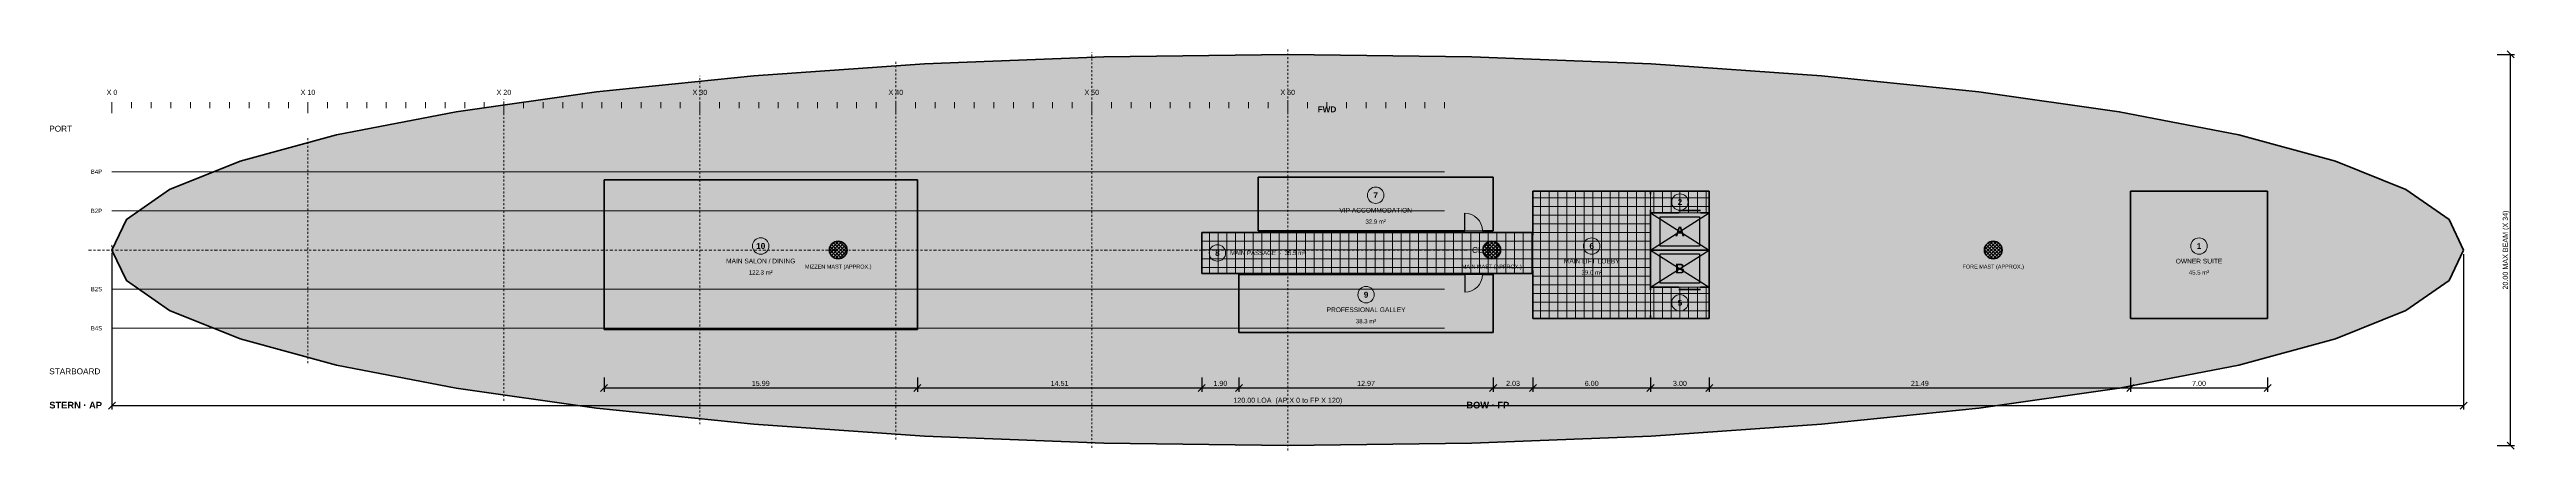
# Model space of a CAD drawing. Header units: metres. Extents: x -3 to 123, y -10 to 10.
import ezdxf
from ezdxf.enums import TextEntityAlignment as Align

# ---------------------------------------------------------------- set-up
doc = ezdxf.new("R2010")
doc.units = ezdxf.units.M
doc.linetypes.add('CENTER', pattern=[5.08, 3.175, -0.635, 0.635, -0.635])
doc.linetypes.add('DASHED', pattern=[1.524, 1.27, -0.254])
for name, color, linetype, lineweight in [('A-ANNO-DIMS', 7, 'Continuous', 13), ('A-ANNO-NOTE', 7, 'Continuous', 13), ('A-AREA', 8, 'Continuous', 13), ('A-AREA-IDEN', 7, 'Continuous', 18), ('A-AREA-PATT', 254, 'Continuous', 0), ('A-CONV', 5, 'Continuous', 25), ('A-DOOR', 7, 'Continuous', 18), ('A-FLOR-OTLN', 7, 'Continuous', 50), ('A-WALL', 7, 'Continuous', 35), ('S-GRID', 9, 'Continuous', 9), ('S-GRID-IDEN', 8, 'Continuous', 13), ('S-MAST', 8, 'Continuous', 25)]:
    doc.layers.add(name, color=color, linetype=linetype, lineweight=lineweight)
doc.styles.add('P68', font='arial.ttf', dxfattribs={"width": 0.92})
doc.styles.add('P68-BOLD', font='arialbd.ttf')
doc.dimstyles.new('P68-200', dxfattribs={"dimtxt": 0.26, "dimasz": 0.24, "dimexe": 0.2, "dimexo": 0.12, "dimgap": 0.1, "dimtad": 1, "dimzin": 0, "dimdsep": 46, "dimtxsty": 'P68', "dimtsz": 0.18, "dimcen": 2.5, "dimclrd": 7, "dimclre": 8, "dimclrt": 7, "dimazin": 3, "dimtfac": 1, "dimtmove": 0, "dimatfit": 3})

# ---------------------------------------------------------------- blocks, each defined once
blk = doc.blocks.new('P68-TAG')
at = {"lineweight": 18}
blk.add_circle((0, 0), 0.42, dxfattribs=at)
at = {"style": 'P68-BOLD'}
blk.add_attdef('NUM', text='', height=0.3, dxfattribs=at).set_placement((0, 0), align=Align.MIDDLE_CENTER)

msp = doc.modelspace()

# ---------------------------------------------------------------- hatches: boundary and pattern name
at = {"layer": 'A-ANNO-NOTE', "true_color": 0x102027}
msp.add_hatch(color=7, dxfattribs=at).paths.add_polyline_path([(60, 6.45), (64.2, 6.45), (64.2, 6.7), (65.2, 6.3), (64.2, 5.9), (64.2, 6.15), (60, 6.15)])
at = {"layer": 'A-AREA-PATT', "true_color": 0xe6f0e1}
for points in [[(25.11, 3.58), (41.1, 3.58), (41.1, -4.07), (25.11, -4.07)], [(58.49, 3.72), (70.48, 3.72), (70.48, 0.98), (58.49, 0.98)], [(57.51, -1.26), (70.48, -1.26), (70.48, -4.21), (57.51, -4.21)]]:
    msp.add_hatch(color=7, dxfattribs=at).paths.add_polyline_path(points)
at = {"layer": 'A-AREA-PATT', "true_color": 0xfbefd5}
for points in [[(72.51, 3), (78.51, 3), (78.51, -3.5), (72.51, -3.5)], [(78.51, 3), (81.51, 3), (81.51, 1.9), (78.51, 1.9)], [(55.61, 0.9), (72.51, 0.9), (72.51, -1.2), (55.61, -1.2)], [(78.51, -1.9), (81.51, -1.9), (81.51, -3.5), (78.51, -3.5)]]:
    msp.add_hatch(color=7, dxfattribs=at).paths.add_polyline_path(points)
at = {"layer": 'A-AREA-PATT', "true_color": 0xc4ced4}
h = msp.add_hatch(dxfattribs=at)
h.set_pattern_fill('NET', scale=0.14)
h.paths.add_polyline_path([(72.51, 3), (78.51, 3), (78.51, -3.5), (72.51, -3.5)])
h = msp.add_hatch(dxfattribs=at)
h.set_pattern_fill('NET', scale=0.14)
h.paths.add_polyline_path([(78.51, 3), (81.51, 3), (81.51, 1.9), (78.51, 1.9)])
at = {"layer": 'A-AREA-PATT', "true_color": 0xdfe9f6}
msp.add_hatch(color=7, dxfattribs=at).paths.add_polyline_path([(103, 3), (110, 3), (110, -3.5), (103, -3.5)])
at = {"layer": 'A-AREA-PATT', "true_color": 0xd5ecf7}
for points in [[(78.51, 1.9), (81.51, 1.9), (81.51, 0), (78.51, 0)], [(78.51, 0), (81.51, 0), (81.51, -1.9), (78.51, -1.9)]]:
    msp.add_hatch(color=7, dxfattribs=at).paths.add_polyline_path(points)
at = {"layer": 'A-AREA-PATT', "true_color": 0xc4ced4}
h = msp.add_hatch(dxfattribs=at)
h.set_pattern_fill('NET', scale=0.14)
h.paths.add_polyline_path([(55.61, 0.9), (72.51, 0.9), (72.51, -1.2), (55.61, -1.2)])
h = msp.add_hatch(dxfattribs=at)
h.set_pattern_fill('NET', scale=0.14)
h.paths.add_polyline_path([(78.51, -1.9), (81.51, -1.9), (81.51, -3.5), (78.51, -3.5)])
at = {"layer": 'A-CONV', "true_color": 0xffffff}
for points in [[(79.01, 1.7), (81.01, 1.7), (81.01, 0.2), (79.01, 0.2)], [(79.01, -0.2), (81.01, -0.2), (81.01, -1.7), (79.01, -1.7)]]:
    msp.add_hatch(color=7, dxfattribs=at).paths.add_polyline_path(points)
at = {"layer": 'A-FLOR-OTLN', "true_color": 0xfbfaf7}
msp.add_hatch(color=7, dxfattribs=at).paths.add_polyline_path([(120, 0), (119.26, -1.56), (117.06, -3.09), (113.46, -4.54), (108.54, -5.88), (102.43, -7.07), (95.27, -8.09), (87.24, -8.91), (78.54, -9.51), (69.39, -9.88), (60, -10), (50.61, -9.88), (41.46, -9.51), (32.76, -8.91), (24.73, -8.09), (17.57, -7.07), (11.46, -5.88), (6.54, -4.54), (2.94, -3.09), (0.74, -1.56), (0, 0), (0.74, 1.56), (2.94, 3.09), (6.54, 4.54), (11.46, 5.88), (17.57, 7.07), (24.73, 8.09), (32.76, 8.91), (41.46, 9.51), (50.61, 9.88), (60, 10), (69.39, 9.88), (78.54, 9.51), (87.24, 8.91), (95.27, 8.09), (102.43, 7.07), (108.54, 5.88), (113.46, 4.54), (117.06, 3.09), (119.26, 1.56)])
at = {"layer": 'S-MAST', "true_color": 0x5a6469}
h = msp.add_hatch(dxfattribs=at)
h.set_pattern_fill('ANSI37', scale=0.04)
h.paths.add_polyline_path([(37.51, 0), (37.476, 0.172), (37.378, 0.318), (37.232, 0.416), (37.06, 0.45), (36.888, 0.416), (36.742, 0.318), (36.644, 0.172), (36.61, 0), (36.644, -0.172), (36.742, -0.318), (36.888, -0.416), (37.06, -0.45), (37.232, -0.416), (37.378, -0.318), (37.476, -0.172)])
h = msp.add_hatch(dxfattribs=at)
h.set_pattern_fill('ANSI37', scale=0.04)
h.paths.add_polyline_path([(70.86, 0), (70.826, 0.172), (70.728, 0.318), (70.582, 0.416), (70.41, 0.45), (70.238, 0.416), (70.092, 0.318), (69.994, 0.172), (69.96, 0), (69.994, -0.172), (70.092, -0.318), (70.238, -0.416), (70.41, -0.45), (70.582, -0.416), (70.728, -0.318), (70.826, -0.172)])
h = msp.add_hatch(dxfattribs=at)
h.set_pattern_fill('ANSI37', scale=0.04)
h.paths.add_polyline_path([(96.45, 0), (96.416, 0.172), (96.318, 0.318), (96.172, 0.416), (96, 0.45), (95.828, 0.416), (95.682, 0.318), (95.584, 0.172), (95.55, 0), (95.584, -0.172), (95.682, -0.318), (95.828, -0.416), (96, -0.45), (96.172, -0.416), (96.318, -0.318), (96.416, -0.172)])

# ---------------------------------------------------------------- linework, layer by layer
at = {"layer": 'A-AREA'}
for points in [[(25.11, 3.58), (41.1, 3.58), (41.1, -4.07), (25.11, -4.07)], [(58.49, 3.72), (70.48, 3.72), (70.48, 0.98), (58.49, 0.98)], [(72.51, 3), (78.51, 3), (78.51, -3.5), (72.51, -3.5)], [(78.51, 3), (81.51, 3), (81.51, 1.9), (78.51, 1.9)], [(103, 3), (110, 3), (110, -3.5), (103, -3.5)], [(78.51, 1.9), (81.51, 1.9), (81.51, 0), (78.51, 0)], [(55.61, 0.9), (72.51, 0.9), (72.51, -1.2), (55.61, -1.2)], [(78.51, 0), (81.51, 0), (81.51, -1.9), (78.51, -1.9)], [(57.51, -1.26), (70.48, -1.26), (70.48, -4.21), (57.51, -4.21)], [(78.51, -1.9), (81.51, -1.9), (81.51, -3.5), (78.51, -3.5)]]:
    msp.add_lwpolyline(points, close=True, dxfattribs=at)
at = {"layer": 'A-CONV', "true_color": 0x1976d2}
for p, q in [((78.51, 1.9), (81.51, 0)), ((78.51, 0), (81.51, 1.9)), ((78.51, 0), (81.51, -1.9)), ((78.51, -1.9), (81.51, 0))]:
    msp.add_line(p, q, dxfattribs=at)
at = {"layer": 'A-CONV', "lineweight": 35, "true_color": 0x1976d2}
for p, q in [((79.96, 2.02), (81.06, 2.02)), ((79.96, -2.02), (81.06, -2.02))]:
    msp.add_line(p, q, dxfattribs=at)
at = {"layer": 'A-CONV', "lineweight": 25, "true_color": 0x1976d2}
for points in [[(79.01, 1.7), (81.01, 1.7), (81.01, 0.2), (79.01, 0.2)], [(79.01, -0.2), (81.01, -0.2), (81.01, -1.7), (79.01, -1.7)]]:
    msp.add_lwpolyline(points, close=True, dxfattribs=at)
at = {"layer": 'A-DOOR', "lineweight": 25}
for p, q in [((69.03, 0.98), (69.03, 1.88)), ((69.03, -1.26), (69.03, -2.16))]:
    msp.add_line(p, q, dxfattribs=at)
at = {"layer": 'A-DOOR', "lineweight": 9}
for centre, start, end in [((69.03, 0.98), 0, 90), ((69.03, -1.26), 270, 360)]:
    msp.add_arc(centre, 0.9, start, end, dxfattribs=at)
at = {"layer": 'A-FLOR-OTLN'}
msp.add_lwpolyline([(120, 0), (119.26, -1.56), (117.06, -3.09), (113.46, -4.54), (108.54, -5.88), (102.43, -7.07), (95.27, -8.09), (87.24, -8.91), (78.54, -9.51), (69.39, -9.88), (60, -10), (50.61, -9.88), (41.46, -9.51), (32.76, -8.91), (24.73, -8.09), (17.57, -7.07), (11.46, -5.88), (6.54, -4.54), (2.94, -3.09), (0.74, -1.56), (0, 0), (0.74, 1.56), (2.94, 3.09), (6.54, 4.54), (11.46, 5.88), (17.57, 7.07), (24.73, 8.09), (32.76, 8.91), (41.46, 9.51), (50.61, 9.88), (60, 10), (69.39, 9.88), (78.54, 9.51), (87.24, 8.91), (95.27, 8.09), (102.43, 7.07), (108.54, 5.88), (113.46, 4.54), (117.06, 3.09), (119.26, 1.56)], close=True, dxfattribs=at)
at = {"layer": 'A-WALL', "true_color": 0x102027}
for p, q in [((25.11, 3.58), (25.11, -4.07)), ((25.11, 3.58), (41.1, 3.58)), ((41.1, 3.58), (41.1, -4.07)), ((58.49, 3.72), (58.49, 0.98)), ((58.49, 3.72), (70.48, 3.72)), ((70.48, 3.72), (70.48, 0.98)), ((72.51, 3), (72.51, 0.75)), ((72.51, 3), (81.51, 3)), ((78.51, 3), (78.51, 2.85)), ((81.51, 3), (81.51, -3.5)), ((103, 3), (103, -3.5)), ((103, 3), (110, 3)), ((110, 3), (110, -3.5)), ((78.51, 2.05), (78.51, -2.05)), ((78.51, 1.9), (79.96, 1.9)), ((81.06, 1.9), (81.51, 1.9)), ((55.61, 0.9), (55.61, -1.2)), ((55.61, 0.9), (72.51, 0.9)), ((58.49, 0.98), (69.03, 0.98)), ((69.93, 0.98), (70.48, 0.98)), ((78.51, 0), (81.51, 0)), ((55.61, -1.2), (72.51, -1.2)), ((57.51, -1.26), (57.51, -4.21)), ((57.51, -1.26), (69.03, -1.26)), ((69.93, -1.26), (70.48, -1.26)), ((70.48, -1.26), (70.48, -4.21)), ((72.51, -1.05), (72.51, -3.5)), ((78.51, -1.9), (79.96, -1.9)), ((81.06, -1.9), (81.51, -1.9)), ((72.51, -3.5), (81.51, -3.5)), ((78.51, -3.35), (78.51, -3.5)), ((103, -3.5), (110, -3.5)), ((25.11, -4.07), (41.1, -4.07)), ((57.51, -4.21), (70.48, -4.21))]:
    msp.add_line(p, q, dxfattribs=at)
at = {"layer": 'S-GRID', "linetype": 'DASHED', "ltscale": 0.04, "true_color": 0xb0bec5}
for p, q in [((60, -10.25), (60, 10.25)), ((30, -8.91), (30, 8.91)), ((40, -9.678), (40, 9.678)), ((50, -10.11), (50, 10.11)), ((20, -7.704), (20, 7.704)), ((10, -5.778), (10, 5.778)), ((0, -0.25), (0, 0.25))]:
    msp.add_line(p, q, dxfattribs=at)
at = {"layer": 'S-GRID', "true_color": 0x102027}
for p, q in [((0, 7.55), (0, 7)), ((10, 7.55), (10, 7)), ((20, 7.55), (20, 7)), ((30, 7.55), (30, 7)), ((40, 7.55), (40, 7)), ((50, 7.55), (50, 7)), ((60, 7.55), (60, 7))]:
    msp.add_line(p, q, dxfattribs=at)
at = {"layer": 'S-GRID', "true_color": 0xb0bec5}
for p, q in [((1, 7.55), (1, 7.25)), ((2, 7.55), (2, 7.25)), ((3, 7.55), (3, 7.25)), ((4, 7.55), (4, 7.25)), ((5, 7.55), (5, 7.25)), ((6, 7.55), (6, 7.25)), ((7, 7.55), (7, 7.25)), ((8, 7.55), (8, 7.25)), ((9, 7.55), (9, 7.25)), ((11, 7.55), (11, 7.25)), ((12, 7.55), (12, 7.25)), ((13, 7.55), (13, 7.25)), ((14, 7.55), (14, 7.25)), ((15, 7.55), (15, 7.25)), ((16, 7.55), (16, 7.25)), ((17, 7.55), (17, 7.25)), ((18, 7.55), (18, 7.25)), ((19, 7.55), (19, 7.25)), ((21, 7.55), (21, 7.25)), ((22, 7.55), (22, 7.25)), ((23, 7.55), (23, 7.25)), ((24, 7.55), (24, 7.25)), ((25, 7.55), (25, 7.25)), ((26, 7.55), (26, 7.25)), ((27, 7.55), (27, 7.25)), ((28, 7.55), (28, 7.25)), ((29, 7.55), (29, 7.25)), ((31, 7.55), (31, 7.25)), ((32, 7.55), (32, 7.25)), ((33, 7.55), (33, 7.25)), ((34, 7.55), (34, 7.25)), ((35, 7.55), (35, 7.25)), ((36, 7.55), (36, 7.25)), ((37, 7.55), (37, 7.25)), ((38, 7.55), (38, 7.25)), ((39, 7.55), (39, 7.25)), ((41, 7.55), (41, 7.25)), ((42, 7.55), (42, 7.25)), ((43, 7.55), (43, 7.25)), ((44, 7.55), (44, 7.25)), ((45, 7.55), (45, 7.25)), ((46, 7.55), (46, 7.25)), ((47, 7.55), (47, 7.25)), ((48, 7.55), (48, 7.25)), ((49, 7.55), (49, 7.25)), ((51, 7.55), (51, 7.25)), ((52, 7.55), (52, 7.25)), ((53, 7.55), (53, 7.25)), ((54, 7.55), (54, 7.25)), ((55, 7.55), (55, 7.25)), ((56, 7.55), (56, 7.25)), ((57, 7.55), (57, 7.25)), ((58, 7.55), (58, 7.25)), ((59, 7.55), (59, 7.25)), ((61, 7.55), (61, 7.25)), ((62, 7.55), (62, 7.25)), ((63, 7.55), (63, 7.25)), ((64, 7.55), (64, 7.25)), ((65, 7.55), (65, 7.25)), ((66, 7.55), (66, 7.25)), ((67, 7.55), (67, 7.25)), ((68, 7.55), (68, 7.25))]:
    msp.add_line(p, q, dxfattribs=at)
at = {"layer": 'S-GRID', "true_color": 0xdfe5e8}
for p, q in [((0, 4), (68, 4)), ((0, 2), (68, 2)), ((0, -2), (68, -2)), ((0, -4), (68, -4))]:
    msp.add_line(p, q, dxfattribs=at)
at = {"layer": 'S-GRID', "linetype": 'CENTER', "ltscale": 0.05, "true_color": 0x546e7a}
msp.add_line((-1.2, 0), (69.2, 0), dxfattribs=at)
at = {"layer": 'S-MAST', "lineweight": 35}
for centre in [(37.06, 0), (70.41, 0), (96, 0)]:
    msp.add_circle(centre, 0.45, dxfattribs=at)

# ---------------------------------------------------------------- block references
at = {"layer": 'A-AREA-IDEN'}
for p, values in [((64.485, 2.8), {'NUM': '7'}), ((80.01, 2.45), {'NUM': '2'}), ((33.105, 0.205), {'NUM': '10'}), ((56.41, -0.15), {'NUM': '8'}), ((75.51, 0.2), {'NUM': '6'}), ((106.5, 0.2), {'NUM': '1'}), ((63.995, -2.285), {'NUM': '9'}), ((80.01, -2.7), {'NUM': '5'})]:
    msp.add_blockref('P68-TAG', p, dxfattribs=at).add_auto_attribs(values)

# ---------------------------------------------------------------- texts
at = {"layer": 'A-ANNO-NOTE', "true_color": 0x546e7a, "style": 'P68'}
for s, p in [('PORT', (-3.2, 6.2)), ('STARBOARD', (-3.2, -6.2))]:
    msp.add_text(s, height=0.3, dxfattribs=at).set_placement(p, align=Align.MIDDLE_LEFT)
at = {"layer": 'A-ANNO-NOTE', "true_color": 0x102027, "style": 'P68-BOLD'}
msp.add_text('FWD', height=0.3, dxfattribs=at).set_placement((62, 6.95), align=Align.BOTTOM_CENTER)
msp.add_text('STERN · AP', height=0.34, dxfattribs=at).set_placement((-3.2, -8.2), align=Align.BOTTOM_LEFT)
msp.add_text('BOW · FP', height=0.34, dxfattribs=at).set_placement((71.3, -8.2), align=Align.BOTTOM_RIGHT)
at = {"layer": 'A-AREA-IDEN', "true_color": 0x546e7a, "style": 'P68'}
for s, p in [('32.9 m²', (64.485, 1.45)), ('122.3 m²', (33.105, -1.145)), ('39.0 m²', (75.51, -1.15)), ('45.5 m²', (106.5, -1.15)), ('38.3 m²', (63.995, -3.635))]:
    msp.add_text(s, height=0.22, dxfattribs=at).set_placement(p, align=Align.MIDDLE_CENTER)
at = {"layer": 'A-AREA-IDEN', "true_color": 0x102027, "style": 'P68', "bg_fill": 1, "box_fill_scale": 1.2, "bg_fill_color": 0, "bg_fill_true_color": 16777215}
for s, insert, char_height, attachment_point in [('VIP ACCOMMODATION', (64.485, 2.03), 0.24, 5), ('MAIN PASSAGE  ·  35.5 m²', (57.06, -0.15), 0.22, 4), ('MAIN SALON / DINING', (33.105, -0.565), 0.24, 5), ('MAIN LIFT LOBBY', (75.51, -0.57), 0.24, 5), ('OWNER SUITE', (106.5, -0.57), 0.24, 5), ('PROFESSIONAL GALLEY', (63.995, -3.055), 0.24, 5)]:
    msp.add_mtext(s, dxfattribs=dict(at, insert=insert, char_height=char_height, attachment_point=attachment_point))
at = {"layer": 'A-CONV', "true_color": 0x1976d2, "style": 'P68-BOLD'}
for s, p in [('A', (80.01, 0.95)), ('B', (80.01, -0.95))]:
    msp.add_text(s, height=0.5, dxfattribs=at).set_placement(p, align=Align.MIDDLE_CENTER)
at = {"layer": 'S-GRID-IDEN', "true_color": 0x546e7a, "style": 'P68'}
for s, p in [('X 0', (0, 7.85)), ('X 10', (10, 7.85)), ('X 20', (20, 7.85)), ('X 30', (30, 7.85)), ('X 40', (40, 7.85)), ('X 50', (50, 7.85)), ('X 60', (60, 7.85))]:
    msp.add_text(s, height=0.26, dxfattribs=at).set_placement(p, align=Align.BOTTOM_CENTER)
at = {"layer": 'S-GRID-IDEN', "true_color": 0xb0bec5, "style": 'P68'}
for s, p in [('B4P', (-0.5, 4)), ('B2P', (-0.5, 2)), ('B2S', (-0.5, -2)), ('B4S', (-0.5, -4))]:
    msp.add_text(s, height=0.22, dxfattribs=at).set_placement(p, align=Align.MIDDLE_RIGHT)
at = {"layer": 'S-GRID-IDEN', "true_color": 0x546e7a, "style": 'P68'}
msp.add_text('CL', height=0.3, dxfattribs=at).set_placement((69.4, 0), align=Align.MIDDLE_LEFT)
at = {"layer": 'S-MAST', "true_color": 0x8e3b6a, "style": 'P68'}
for s, p in [('MIZZEN MAST (APPROX.)', (37.06, -0.75)), ('MAIN MAST (APPROX.)', (70.41, -0.75)), ('FORE MAST (APPROX.)', (96, -0.75))]:
    msp.add_text(s, height=0.2, dxfattribs=at).set_placement(p, align=Align.TOP_CENTER)

# ---------------------------------------------------------------- dimensions: what is measured, and where the dimension line sits
at = {"layer": 'A-ANNO-DIMS'}
msp.add_linear_dim(base=(122.4, -10), p1=(121.6, -10), p2=(121.6, 10), angle=90, text='20.00 MAX BEAM (X 34)', dimstyle='P68-200', dxfattribs=at).render()
msp.add_linear_dim(base=(0, -7.95), p1=(0, -0.1), p2=(120, -0.1), text='120.00 LOA  (AP X 0 to FP X 120)', dimstyle='P68-200', dxfattribs=at).render()
for base, p1, p2 in [((25.11, -7.05), (25.11, -6.4), (41.1, -6.4)), ((41.1, -7.05), (41.1, -6.4), (55.61, -6.4)), ((55.61, -7.05), (55.61, -6.4), (57.51, -6.4)), ((57.51, -7.05), (57.51, -6.4), (70.48, -6.4)), ((70.48, -7.05), (70.48, -6.4), (72.51, -6.4)), ((72.51, -7.05), (72.51, -6.4), (78.51, -6.4)), ((78.51, -7.05), (78.51, -6.4), (81.51, -6.4)), ((81.51, -7.05), (81.51, -6.4), (103, -6.4)), ((103, -7.05), (103, -6.4), (110, -6.4))]:
    msp.add_linear_dim(base=base, p1=p1, p2=p2, dimstyle='P68-200', dxfattribs=at).render()

doc.saveas('drawing.dxf')
